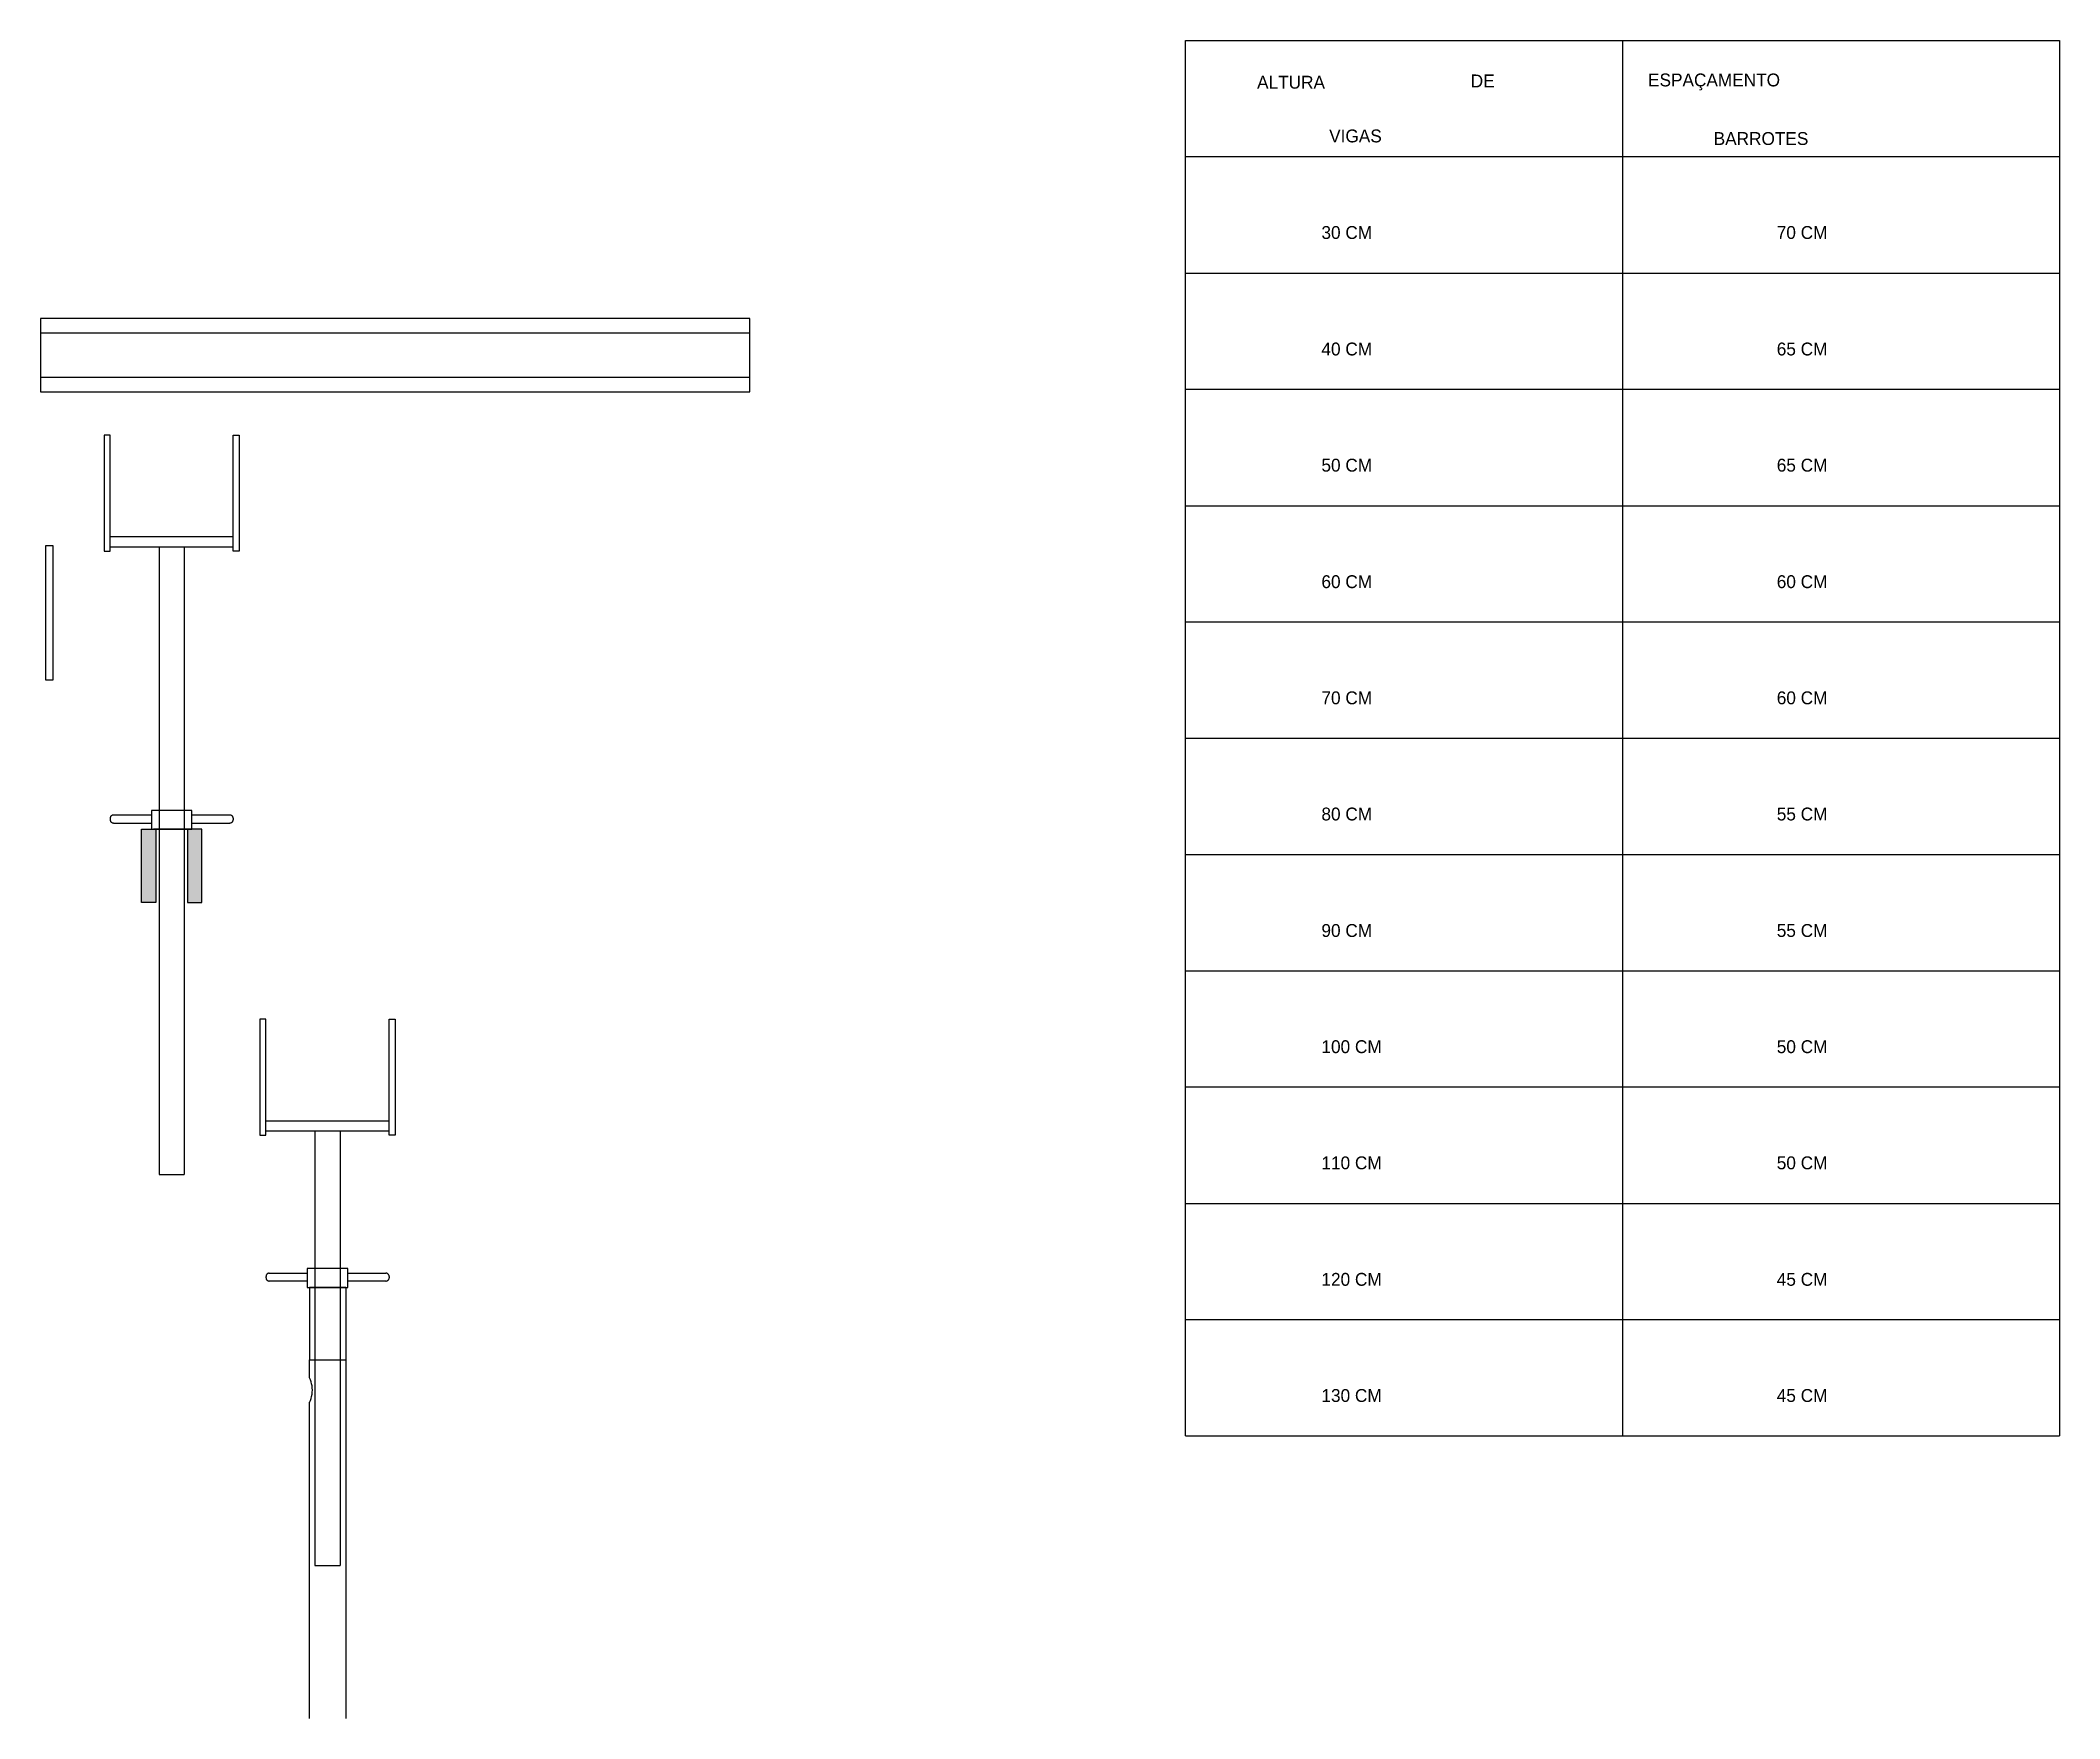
# Model space of a CAD drawing. Header units: metres. Extents: x -9779 to -7572, y 14254 to 15562.
# Drawn here: x -9779 to -9152, y 15041 to 15562 of the extents above; entities that cross this region are included whole.
import ezdxf

# ---------------------------------------------------------------- set-up
doc = ezdxf.new("R2010")
doc.units = ezdxf.units.M
for name, color, linetype in [('BARRA DE ANCORAGEM', 7, 'Continuous'), ('Escoras', 2, 'Continuous'), ('Forcador', 251, 'Continuous'), ('GARFOS', 7, 'Continuous'), ('Perfil Metálico', 251, 'Continuous')]:
    doc.layers.add(name, color=color, linetype=linetype)

msp = doc.modelspace()

# ---------------------------------------------------------------- texts
at = {"layer": 'GARFOS'}
for s, p in [('ALTURA   ', (-9400.9, 15547.2)), ('DE', (-9334.5, 15547.6)), ('ESPAÇAMENTO', (-9279.4, 15547.9)), ('VIGAS', (-9378.5, 15530.5)), ('BARROTES', (-9259, 15529.7)), ('30 CM', (-9380.9, 15500.5)), ('70 CM', (-9239.4, 15500.5)), ('40 CM', (-9380.9, 15464.3)), ('65 CM', (-9239.4, 15464.3)), ('50 CM', (-9380.9, 15428.2)), ('65 CM', (-9239.4, 15428.2)), ('60 CM', (-9380.9, 15392)), ('60 CM', (-9239.4, 15392)), ('70 CM', (-9380.9, 15355.9)), ('60 CM', (-9239.4, 15355.9)), ('80 CM', (-9380.9, 15319.8)), ('55 CM', (-9239.4, 15319.8)), ('90 CM', (-9380.9, 15283.6)), ('55 CM', (-9239.4, 15283.6)), ('100 CM', (-9380.9, 15247.5)), ('50 CM', (-9239.4, 15247.5)), ('110 CM', (-9380.9, 15211.4)), ('50 CM', (-9239.4, 15211.4)), ('120 CM', (-9380.9, 15175.2)), ('45 CM', (-9239.4, 15175.2)), ('130 CM', (-9380.9, 15139.1)), ('45 CM', (-9239.4, 15139.1))]:
    msp.add_text(s, height=4, dxfattribs=at).set_placement(p)

# ---------------------------------------------------------------- hatches: boundary and pattern name
at = {"layer": 'Perfil Metálico'}
h = msp.add_hatch(color=8, dxfattribs=at)
h.dxf.hatch_style = 1
h.paths.add_polyline_path([(-9747.6, 15294.3), (-9743.1, 15294.3), (-9743.1, 15317.1), (-9747.6, 15317.1)])
h = msp.add_hatch(color=8, dxfattribs=at)
h.dxf.hatch_style = 1
h.paths.add_polyline_path([(-9733.3, 15294.3), (-9728.8, 15294.3), (-9728.8, 15317.1), (-9733.3, 15317.1)])

# ---------------------------------------------------------------- linework, layer by layer
at = {"layer": 'BARRA DE ANCORAGEM'}
msp.add_lwpolyline([(-9775, 15363.5), (-9775, 15405.1), (-9777.4, 15405.1), (-9777.4, 15363.5)], close=True, dxfattribs=at)
at = {"layer": 'Escoras'}
for p, q in [((-9732.6, 15317.1), (-9743.8, 15317.1)), ((-9684.1, 15174.7), (-9695.4, 15174.7)), ((-9695.4, 15174.7), (-9695.4, 15152.2)), ((-9684.1, 15174.7), (-9684.1, 15040.7)), ((-9695.4, 15152.2), (-9684.1, 15152.2)), ((-9695.4, 15146.6), (-9695.4, 15152.2)), ((-9695.11, 15146.02), (-9695.38, 15146.62)), ((-9694.88, 15145.4), (-9695.11, 15146.02)), ((-9694.7, 15144.77), (-9694.88, 15145.4)), ((-9694.57, 15144.12), (-9694.7, 15144.77)), ((-9694.49, 15143.46), (-9694.57, 15144.12)), ((-9694.57, 15141.48), (-9694.49, 15142.14)), ((-9694.47, 15142.8), (-9694.49, 15143.46)), ((-9694.49, 15142.14), (-9694.47, 15142.8)), ((-9695.4, 15040.7), (-9695.4, 15139)), ((-9695.38, 15138.97), (-9695.11, 15139.58)), ((-9695.11, 15139.58), (-9694.88, 15140.2)), ((-9694.88, 15140.2), (-9694.7, 15140.83)), ((-9694.7, 15140.83), (-9694.57, 15141.48))]:
    msp.add_line(p, q, dxfattribs=at)
at = {"layer": 'Forcador'}
for p, q in [((-9757.3, 15408), (-9719.1, 15408)), ((-9757.3, 15404.8), (-9719.1, 15404.8)), ((-9742.1, 15404.8), (-9742.1, 15294.3)), ((-9734.3, 15404.8), (-9734.3, 15294.3)), ((-9757.32, 15320.61), (-9757.33, 15320.47)), ((-9757.33, 15320.02), (-9757.32, 15319.89)), ((-9757.3, 15320.74), (-9757.32, 15320.61)), ((-9757.32, 15319.89), (-9757.3, 15319.76)), ((-9757.26, 15320.86), (-9757.3, 15320.74)), ((-9757.3, 15320.5), (-9757.3, 15320)), ((-9757.3, 15319.76), (-9757.26, 15319.64)), ((-9757.2, 15320.98), (-9757.26, 15320.86)), ((-9757.26, 15319.64), (-9757.2, 15319.52)), ((-9757.12, 15321.09), (-9757.2, 15320.98)), ((-9757.2, 15319.52), (-9757.12, 15319.41)), ((-9757.04, 15321.19), (-9757.12, 15321.09)), ((-9757.12, 15319.41), (-9757.04, 15319.31)), ((-9756.94, 15321.28), (-9757.04, 15321.19)), ((-9757.04, 15319.31), (-9756.94, 15319.22)), ((-9756.83, 15321.35), (-9756.94, 15321.28)), ((-9756.94, 15319.22), (-9756.83, 15319.15)), ((-9756.71, 15321.41), (-9756.83, 15321.35)), ((-9756.83, 15319.15), (-9756.71, 15319.09)), ((-9756.58, 15321.45), (-9756.71, 15321.41)), ((-9756.71, 15319.09), (-9756.58, 15319.05)), ((-9756.45, 15321.48), (-9756.58, 15321.45)), ((-9756.58, 15319.05), (-9756.45, 15319.02)), ((-9756.32, 15321.49), (-9756.45, 15321.48)), ((-9756.45, 15319.02), (-9756.32, 15319.01)), ((-9756.3, 15321.5), (-9744.5, 15321.5)), ((-9756.3, 15319), (-9744.5, 15319)), ((-9731.9, 15321.5), (-9720.1, 15321.5)), ((-9731.9, 15319), (-9720.1, 15319)), ((-9719.96, 15321.48), (-9720.09, 15321.49)), ((-9720.09, 15319.01), (-9719.96, 15319.02)), ((-9719.83, 15321.45), (-9719.96, 15321.48)), ((-9719.96, 15319.02), (-9719.83, 15319.05)), ((-9719.71, 15321.41), (-9719.83, 15321.45)), ((-9719.83, 15319.05), (-9719.71, 15319.09)), ((-9719.59, 15321.35), (-9719.71, 15321.41)), ((-9719.71, 15319.09), (-9719.59, 15319.15)), ((-9719.48, 15321.28), (-9719.59, 15321.35)), ((-9719.59, 15319.15), (-9719.48, 15319.22)), ((-9719.38, 15321.19), (-9719.48, 15321.28)), ((-9719.48, 15319.22), (-9719.38, 15319.31)), ((-9719.29, 15321.09), (-9719.38, 15321.19)), ((-9719.38, 15319.31), (-9719.29, 15319.41)), ((-9719.22, 15320.98), (-9719.29, 15321.09)), ((-9719.29, 15319.41), (-9719.22, 15319.52)), ((-9719.16, 15320.86), (-9719.22, 15320.98)), ((-9719.22, 15319.52), (-9719.16, 15319.64)), ((-9719.12, 15320.74), (-9719.16, 15320.86)), ((-9719.16, 15319.64), (-9719.12, 15319.76)), ((-9719.09, 15320.61), (-9719.12, 15320.74)), ((-9719.12, 15319.76), (-9719.09, 15319.89)), ((-9719.1, 15320.5), (-9719.1, 15320)), ((-9719.08, 15320.47), (-9719.09, 15320.61)), ((-9719.09, 15319.89), (-9719.08, 15320.02)), ((-9742.1, 15294.3), (-9742.1, 15271.5)), ((-9734.3, 15294.3), (-9734.3, 15271.5)), ((-9742.1, 15271.5), (-9742.1, 15209.8)), ((-9734.3, 15271.5), (-9734.3, 15209.8)), ((-9708.9, 15226.5), (-9670.6, 15226.5)), ((-9708.9, 15223.3), (-9670.6, 15223.3)), ((-9693.7, 15223.3), (-9693.7, 15088.3)), ((-9685.8, 15223.3), (-9685.8, 15088.3)), ((-9742.1, 15209.8), (-9734.3, 15209.8)), ((-9708.9, 15178.1), (-9708.9, 15177.7)), ((-9708.87, 15178.26), (-9708.88, 15178.12)), ((-9708.88, 15177.67), (-9708.87, 15177.54)), ((-9708.85, 15178.39), (-9708.87, 15178.26)), ((-9708.87, 15177.54), (-9708.85, 15177.41)), ((-9708.8, 15178.51), (-9708.85, 15178.39)), ((-9708.85, 15177.41), (-9708.8, 15177.29)), ((-9708.74, 15178.63), (-9708.8, 15178.51)), ((-9708.8, 15177.29), (-9708.74, 15177.17)), ((-9708.67, 15178.74), (-9708.74, 15178.63)), ((-9708.74, 15177.17), (-9708.67, 15177.06)), ((-9708.58, 15178.84), (-9708.67, 15178.74)), ((-9708.67, 15177.06), (-9708.58, 15176.96)), ((-9708.48, 15178.93), (-9708.58, 15178.84)), ((-9708.58, 15176.96), (-9708.48, 15176.87)), ((-9708.37, 15179), (-9708.48, 15178.93)), ((-9708.48, 15176.87), (-9708.37, 15176.8)), ((-9708.26, 15179.06), (-9708.37, 15179)), ((-9708.37, 15176.8), (-9708.26, 15176.74)), ((-9708.13, 15179.1), (-9708.26, 15179.06)), ((-9708.26, 15176.74), (-9708.13, 15176.7)), ((-9708, 15179.13), (-9708.13, 15179.1)), ((-9708.13, 15176.7), (-9708, 15176.67)), ((-9707.87, 15179.14), (-9708, 15179.13)), ((-9708, 15176.67), (-9707.87, 15176.66)), ((-9707.9, 15179.1), (-9696.1, 15179.1)), ((-9707.9, 15176.7), (-9696.1, 15176.7)), ((-9683.5, 15179.1), (-9671.6, 15179.1)), ((-9683.5, 15176.7), (-9671.6, 15176.7)), ((-9671.51, 15179.13), (-9671.64, 15179.14)), ((-9671.64, 15176.66), (-9671.51, 15176.67)), ((-9671.38, 15179.1), (-9671.51, 15179.13)), ((-9671.51, 15176.67), (-9671.38, 15176.7)), ((-9671.26, 15179.06), (-9671.38, 15179.1)), ((-9671.38, 15176.7), (-9671.26, 15176.74)), ((-9671.14, 15179), (-9671.26, 15179.06)), ((-9671.26, 15176.74), (-9671.14, 15176.8)), ((-9671.03, 15178.93), (-9671.14, 15179)), ((-9671.14, 15176.8), (-9671.03, 15176.87)), ((-9670.93, 15178.84), (-9671.03, 15178.93)), ((-9671.03, 15176.87), (-9670.93, 15176.96)), ((-9670.84, 15178.74), (-9670.93, 15178.84)), ((-9670.93, 15176.96), (-9670.84, 15177.06)), ((-9670.77, 15178.63), (-9670.84, 15178.74)), ((-9670.84, 15177.06), (-9670.77, 15177.17)), ((-9670.71, 15178.51), (-9670.77, 15178.63)), ((-9670.77, 15177.17), (-9670.71, 15177.29)), ((-9670.66, 15178.39), (-9670.71, 15178.51)), ((-9670.71, 15177.29), (-9670.66, 15177.41)), ((-9670.64, 15178.26), (-9670.66, 15178.39)), ((-9670.66, 15177.41), (-9670.64, 15177.54)), ((-9670.63, 15178.12), (-9670.64, 15178.26)), ((-9670.64, 15177.54), (-9670.63, 15177.67)), ((-9670.6, 15178.1), (-9670.6, 15177.7)), ((-9693.7, 15088.3), (-9685.8, 15088.3))]:
    msp.add_line(p, q, dxfattribs=at)
for points in [[(-9759.2, 15439.5), (-9759.2, 15403.5), (-9757.3, 15403.5), (-9757.3, 15439.5)], [(-9717.2, 15439.5), (-9717.2, 15403.5), (-9719.1, 15403.5), (-9719.1, 15439.5)], [(-9744.5, 15322.9), (-9744.5, 15317.1), (-9731.9, 15317.1), (-9731.9, 15322.9)], [(-9710.8, 15258), (-9710.8, 15222), (-9708.9, 15222), (-9708.9, 15258)], [(-9668.7, 15258), (-9668.7, 15222), (-9670.6, 15222), (-9670.6, 15258)], [(-9696.1, 15180.6), (-9696.1, 15174.7), (-9683.5, 15174.7), (-9683.5, 15180.6)]]:
    msp.add_lwpolyline(points, close=True, dxfattribs=at)
at = {"layer": 'GARFOS'}
for p, q in [((-9423.1, 15128.6), (-9423.1, 15562.2)), ((-9423.1, 15562.2), (-9151.5, 15562.2)), ((-9287.3, 15562.2), (-9287.3, 15128.6)), ((-9151.5, 15562.2), (-9151.5, 15128.6)), ((-9423.1, 15526.1), (-9151.5, 15526.1)), ((-9423.1, 15526.1), (-9151.5, 15526.1)), ((-9423.1, 15489.9), (-9151.5, 15489.9)), ((-9423.1, 15453.8), (-9151.5, 15453.8)), ((-9423.1, 15417.6), (-9151.5, 15417.6)), ((-9423.1, 15381.5), (-9151.5, 15381.5)), ((-9423.1, 15345.4), (-9151.5, 15345.4)), ((-9423.1, 15309.2), (-9151.5, 15309.2)), ((-9423.1, 15273.1), (-9151.5, 15273.1)), ((-9423.1, 15237), (-9151.5, 15237)), ((-9423.1, 15200.8), (-9151.5, 15200.8)), ((-9423.1, 15164.7), (-9151.5, 15164.7)), ((-9423.1, 15128.6), (-9151.5, 15128.6))]:
    msp.add_line(p, q, dxfattribs=at)
at = {"layer": 'Perfil Metálico'}
for p, q in [((-9779, 15471.3), (-9558.5, 15471.3)), ((-9779, 15457.5), (-9558.5, 15457.5))]:
    msp.add_line(p, q, dxfattribs=at)
for points in [[(-9779, 15453), (-9558.5, 15453), (-9558.5, 15475.8), (-9779, 15475.8)], [(-9743.1, 15294.3), (-9747.6, 15294.3), (-9747.6, 15317.1), (-9743.1, 15317.1)], [(-9733.3, 15294.3), (-9728.8, 15294.3), (-9728.8, 15317.1), (-9733.3, 15317.1)]]:
    msp.add_lwpolyline(points, close=True, dxfattribs=at)

msp.set_redraw_order([(e.dxf.handle, doc.entitydb.next_handle()) for e in msp.query("TEXT MTEXT ATTDEF DIMENSION ARC_DIMENSION")])  # texts and dimensions are drawn at this point

doc.saveas('drawing.dxf')
